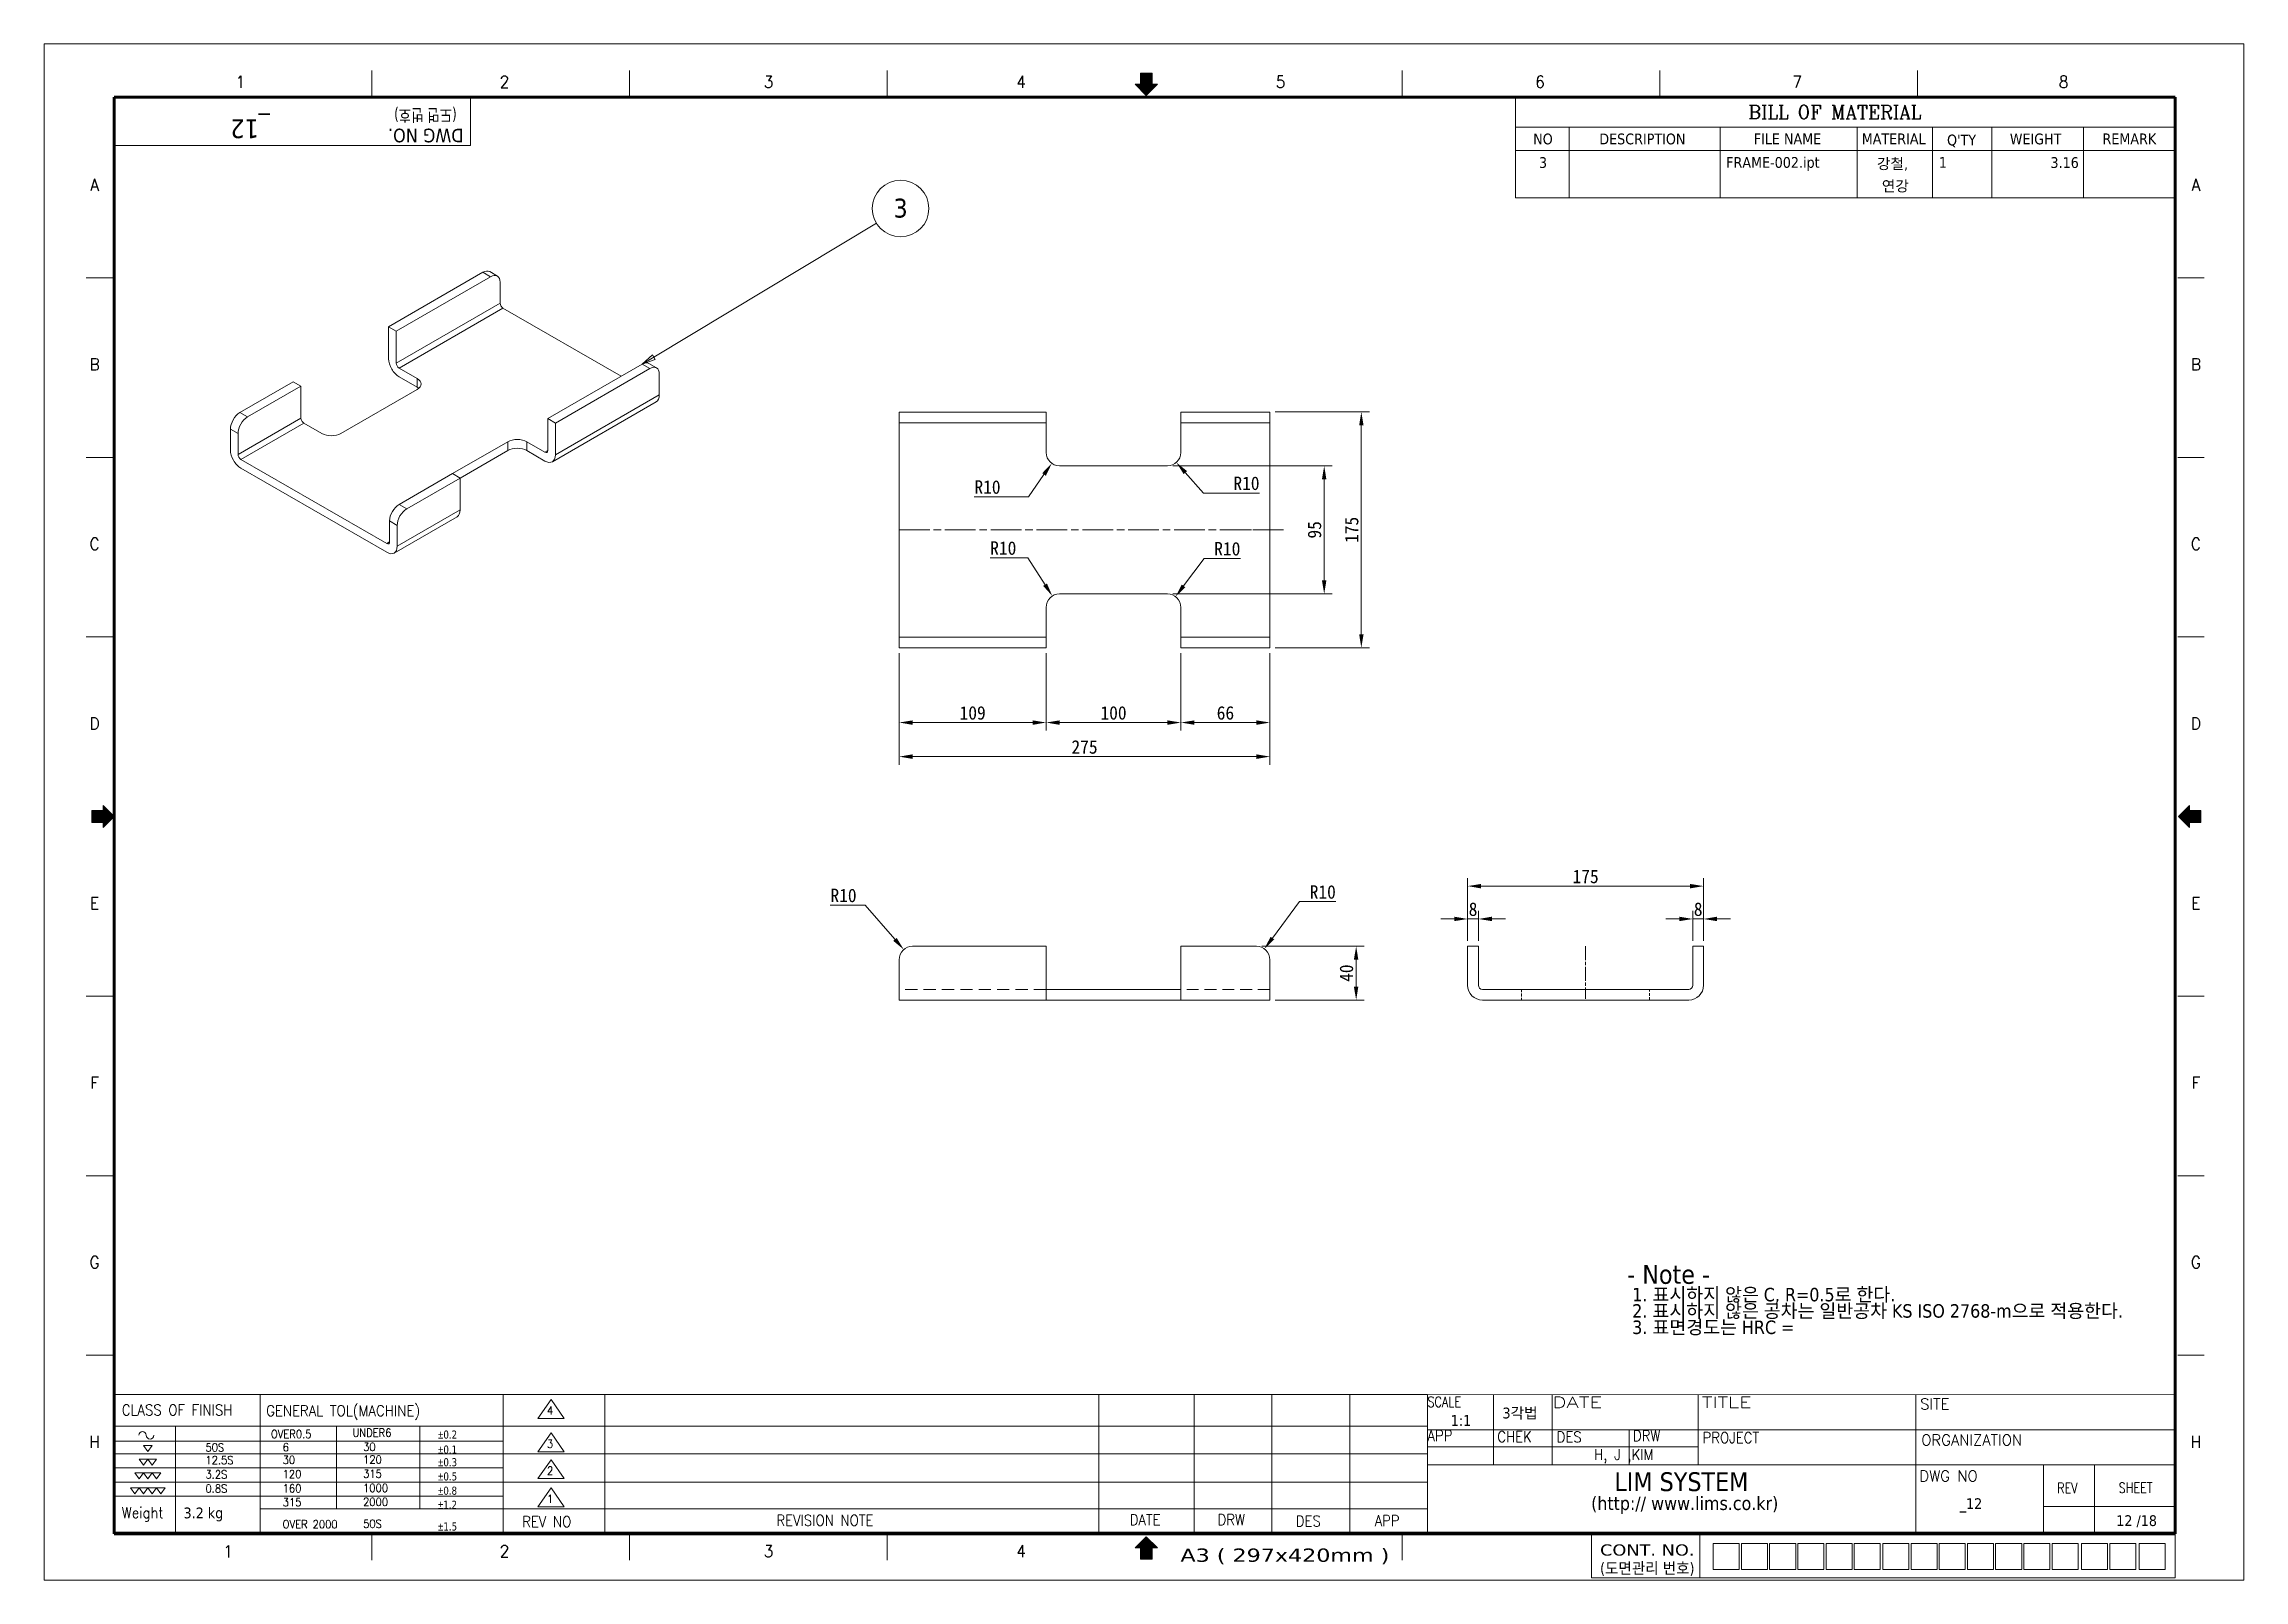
# Model space of a CAD drawing. Header units: millimetres. Extents: x 24 to 1656, y 24 to 1164.
import ezdxf
from ezdxf.enums import TextEntityAlignment as Align

# ---------------------------------------------------------------- set-up
doc = ezdxf.new("R2010")
doc.units = ezdxf.units.MM
doc.header["$LTSCALE"] = 4
doc.linetypes.add('CHAIN', pattern=[0.3543, 0.2362, -0.0295, 0.0591, -0.0295])
doc.linetypes.add('HIDDEN', pattern=[9.525, 6.35, -3.175])
doc.layers.get('0').update_dxf_attribs({"lineweight": 18})
for name, color, linetype, lineweight in [('SkizziergeometrieWIN-ISO', 7, 'Continuous', 50), ('가는실선_A4', 7, 'Continuous', 5), ('경계(ISO)', 7, 'Continuous', 70), ('굵은실선_A3', 7, 'Continuous', 18), ('제목(ISO)', 7, 'Continuous', 50)]:
    doc.layers.add(name, color=color, linetype=linetype, lineweight=lineweight)
for name, color, linetype, lineweight, true_color in [('가는실선_A3', 9, 'Continuous', 5, 0x808080), ('가는실선중심선_A3', 1, 'Continuous', 5, 0xff0000), ('가는파선_A3', 7, 'HIDDEN', 13, 0x008000), ('해치선_A3', 1, 'Continuous', 5, 0xff0000)]:
    doc.layers.add(name, color=color, linetype=linetype, lineweight=lineweight, true_color=true_color)
doc.styles.add('_ __ (ISO)', font='tahoma.ttf')
doc.styles.add('A3_DS_PartList', font='RomanC.shx')
doc.styles.add('A3_DS_TB02', font='tahoma.ttf')
doc.styles.add('ROMANC_37', font='tahoma.ttf')
doc.styles.add('ROMANC_61', font='ROMANC.shx')
doc.styles.add('주 텍스트 (ISO)', font='tahoma.ttf')
doc.styles.add('주문자_A3(3.5)', font='tahoma.ttf')
doc.styles.add('치수문자_A3(2.5)', font='')
doc.styles.add('텍스트 스타일12', font='tahoma.ttf')
doc.styles.add('텍스트 스타일171', font='ROMANC.shx', dxfattribs={"width": 0.9})
doc.styles.add('텍스트 스타일206', font='ROMANC.shx', dxfattribs={"width": 1.11072})
doc.styles.add('텍스트 스타일208', font='ROMANC.shx', dxfattribs={"width": 1.194322})
doc.styles.add('텍스트 스타일211', font='ROMANC.shx', dxfattribs={"width": 0.9})
doc.styles.add('텍스트 스타일213', font='RomanC.shx', dxfattribs={"width": 0.9})
doc.styles.add('텍스트 스타일233', font='RomanC.shx')
doc.styles.add('텍스트 스타일36', font='ROMANC.shx', dxfattribs={"width": 0.941937})
doc.styles.add('텍스트 스타일42', font='tahoma.ttf', dxfattribs={"width": 1.378837})
doc.styles.add('텍스트 스타일46', font='tahoma.ttf', dxfattribs={"width": 0.862937})
doc.styles.add('텍스트 스타일48', font='tahoma.ttf', dxfattribs={"width": 1.258573})
doc.styles.add('텍스트 스타일52', font='tahoma.ttf', dxfattribs={"width": 0.8})
doc.styles.add('텍스트 스타일65', font='romans.shx', dxfattribs={"width": 0.8})
doc.styles.get('치수문자_A3(2.5)').set_extended_font_data('GulimChe')
doc.dimstyles.new('치수_A3(2.5)', dxfattribs={"dimscale": 4, "dimtxt": 2.5, "dimasz": 2.5, "dimexe": 1.5, "dimexo": 1, "dimgap": 0.5, "dimtad": 1, "dimtoh": 1, "dimdec": 1, "dimrnd": 1e-08, "dimdsep": 46, "dimtxsty": '치수문자_A3(2.5)', "dimcen": 0.09, "dimdle": 10, "dimclrd": 8, "dimclre": 8, "dimclrt": 7, "dimadec": 1, "dimazin": 2, "dimtfac": 0.8, "dimtmove": 0, "dimatfit": 3, "dimfxl": 1, "dimtolj": 1, "dimtzin": 0, "dimlwd": -1, "dimlwe": -1, "dimarcsym": 0})

msp = doc.modelspace()

# ---------------------------------------------------------------- blocks, each defined once
blk = doc.blocks.new('경계 A3_경계')
for points in [[(405.98, 148.76), (403.92, 148.76), (403.92, 149.72), (401.86, 147.66), (403.92, 145.6), (403.92, 146.56), (405.98, 146.56)], [(211.52, 9.9), (211.52, 11.96), (212.48, 11.96), (210.42, 14.01), (208.36, 11.96), (209.32, 11.96), (209.32, 9.9)]]:
    blk.add_hatch(color=7).paths.add_polyline_path(points)
at = {"layer": '가는실선_A3'}
blk.add_hatch(color=7, dxfattribs=at).paths.add_polyline_path([(14.9, 148.76), (14.9, 146.56), (16.96, 146.56), (16.96, 145.6), (19.02, 147.66), (16.96, 149.72), (16.96, 148.76)])
at = {"layer": '해치선_A3'}
blk.add_hatch(color=7, dxfattribs=at).paths.add_polyline_path([(211.52, 283.53), (212.48, 283.53), (210.42, 281.47), (208.36, 283.53), (209.32, 283.53), (209.32, 285.59), (211.52, 285.59)])
for p, q in [((208.36, 283.53), (209.32, 283.53)), ((210.42, 281.47), (208.36, 283.53)), ((209.32, 285.59), (211.52, 285.59)), ((209.32, 283.53), (209.32, 285.59)), ((211.52, 285.59), (211.52, 283.53)), ((211.52, 283.53), (212.48, 283.53)), ((403.92, 149.72), (401.86, 147.66)), ((401.86, 147.66), (403.92, 145.6)), ((403.92, 148.76), (403.92, 149.72)), ((405.98, 148.76), (403.92, 148.76)), ((405.98, 146.56), (405.98, 148.76)), ((403.92, 146.56), (405.98, 146.56)), ((403.92, 145.6), (403.92, 146.56)), ((210.42, 14.01), (208.36, 11.96)), ((212.48, 11.96), (210.42, 14.01)), ((292.99, 6.43), (292.99, 14.6)), ((208.36, 11.96), (209.32, 11.96)), ((209.32, 11.96), (209.32, 9.9)), ((209.32, 9.9), (211.52, 9.9)), ((211.52, 9.9), (211.52, 11.96)), ((211.52, 11.96), (212.48, 11.96))]:
    blk.add_line(p, q)
at = {"color": 7}
for p, q in [((16.96, 148.76), (14.9, 148.76)), ((14.9, 148.76), (14.9, 146.56)), ((16.96, 149.72), (16.96, 148.76)), ((19.02, 147.66), (16.96, 149.72)), ((16.96, 145.6), (19.02, 147.66)), ((403.92, 149.72), (401.86, 147.66)), ((401.86, 147.66), (403.92, 145.6)), ((403.92, 148.76), (403.92, 149.72)), ((405.98, 148.76), (403.92, 148.76)), ((405.98, 146.56), (405.98, 148.76)), ((14.9, 146.56), (16.96, 146.56)), ((16.96, 146.56), (16.96, 145.6)), ((403.92, 145.6), (403.92, 146.56)), ((403.92, 146.56), (405.98, 146.56)), ((210.42, 14.01), (208.36, 11.96)), ((212.48, 11.96), (210.42, 14.01)), ((208.36, 11.96), (209.32, 11.96)), ((209.32, 11.96), (209.32, 9.9)), ((209.32, 9.9), (211.52, 9.9)), ((211.52, 9.9), (211.52, 11.96)), ((211.52, 11.96), (212.48, 11.96))]:
    blk.add_line(p, q, dxfattribs=at)
at = {"layer": 'SkizziergeometrieWIN-ISO', "lineweight": 18}
for p, q in [((6, 291), (414, 291)), ((6, 6), (6, 291)), ((414, 291), (414, 6)), ((414, 6), (6, 6))]:
    blk.add_line(p, q, dxfattribs=at)
at = {"layer": '가는실선_A3', "color": 7}
for p, q in [((66.79, 281.16), (66.79, 286.06)), ((114.57, 281.16), (114.57, 286.06)), ((162.34, 281.16), (162.34, 286.06)), ((257.9, 281.16), (257.9, 286.06)), ((305.67, 281.16), (305.67, 286.06)), ((353.45, 281.16), (353.45, 286.06)), ((18.75, 247.62), (13.85, 247.62)), ((401.71, 247.62), (406.61, 247.62)), ((18.75, 214.3), (13.85, 214.3)), ((401.71, 214.3), (406.61, 214.3)), ((18.75, 180.98), (13.85, 180.98)), ((401.71, 180.98), (406.61, 180.98)), ((14.9, 148.76), (16.96, 148.76)), ((14.9, 146.56), (14.9, 148.76)), ((16.96, 148.76), (16.96, 149.72)), ((16.96, 149.72), (19.02, 147.66)), ((19.02, 147.66), (16.96, 145.6)), ((16.96, 146.56), (14.9, 146.56)), ((16.96, 145.6), (16.96, 146.56)), ((18.75, 114.34), (13.85, 114.34)), ((401.71, 114.34), (406.61, 114.34)), ((18.75, 81.02), (13.85, 81.02)), ((401.71, 81.02), (406.61, 81.02)), ((18.75, 47.7), (13.85, 47.7)), ((18.75, 47.7), (13.85, 47.7)), ((401.71, 47.7), (406.61, 47.7)), ((66.79, 14.6), (66.79, 9.7)), ((66.79, 14.6), (66.79, 9.7)), ((114.57, 14.6), (114.57, 9.7)), ((162.34, 14.6), (162.34, 9.7)), ((257.9, 14.6), (257.9, 9.7)), ((313.09, 14.6), (313.09, 6.55)), ((315.58, 12.77), (315.58, 7.95)), ((315.58, 12.77), (320.4, 12.77)), ((320.4, 12.77), (320.4, 7.95)), ((320.81, 12.77), (320.81, 7.95)), ((320.81, 12.77), (325.63, 12.77)), ((325.63, 12.77), (325.63, 7.95)), ((326.03, 12.77), (326.03, 7.95)), ((326.03, 12.77), (330.86, 12.77)), ((330.86, 12.77), (330.86, 7.95)), ((331.26, 12.77), (336.09, 12.77)), ((331.26, 12.77), (331.26, 7.95)), ((336.09, 12.77), (336.09, 7.95)), ((336.49, 12.77), (336.49, 7.95)), ((336.49, 12.77), (341.31, 12.77)), ((341.31, 12.77), (341.31, 7.95)), ((341.72, 12.77), (341.72, 7.95)), ((341.72, 12.77), (346.54, 12.77)), ((346.54, 12.77), (346.54, 7.95)), ((347.03, 12.77), (351.86, 12.77)), ((347.03, 12.77), (347.03, 7.95)), ((351.86, 12.77), (351.86, 7.95)), ((352.26, 12.77), (352.26, 7.95)), ((352.26, 12.77), (357.09, 12.77)), ((357.09, 12.77), (357.09, 7.95)), ((357.49, 12.77), (357.49, 7.95)), ((357.49, 12.77), (362.31, 12.77)), ((362.31, 12.77), (362.31, 7.95)), ((362.72, 12.77), (362.72, 7.95)), ((362.72, 12.77), (367.54, 12.77)), ((367.54, 12.77), (367.54, 7.95)), ((367.94, 12.77), (372.77, 12.77)), ((367.94, 12.77), (367.94, 7.95)), ((372.77, 12.77), (372.77, 7.95)), ((373.17, 12.77), (373.17, 7.95)), ((373.17, 12.77), (378, 12.77)), ((378, 12.77), (378, 7.95)), ((378.4, 12.77), (378.4, 7.95)), ((378.4, 12.77), (383.22, 12.77)), ((383.22, 12.77), (383.22, 7.95)), ((383.88, 12.77), (388.7, 12.77)), ((383.88, 12.77), (383.88, 7.95)), ((388.7, 12.77), (388.7, 7.95)), ((389.1, 12.77), (389.1, 7.95)), ((389.1, 12.77), (393.93, 12.77)), ((393.93, 12.77), (393.93, 7.95)), ((394.55, 12.77), (394.55, 7.95)), ((394.55, 12.77), (399.37, 12.77)), ((399.37, 12.77), (399.37, 7.95)), ((401.22, 14.6), (401.22, 6.43)), ((292.99, 6.43), (401.22, 6.43)), ((315.58, 7.95), (320.4, 7.95)), ((320.81, 7.95), (325.63, 7.95)), ((326.03, 7.95), (330.86, 7.95)), ((331.26, 7.95), (336.09, 7.95)), ((336.49, 7.95), (341.31, 7.95)), ((341.72, 7.95), (346.54, 7.95)), ((347.03, 7.95), (351.86, 7.95)), ((352.26, 7.95), (357.09, 7.95)), ((357.49, 7.95), (362.31, 7.95)), ((362.72, 7.95), (367.54, 7.95)), ((367.94, 7.95), (372.77, 7.95)), ((373.17, 7.95), (378, 7.95)), ((378.4, 7.95), (383.22, 7.95)), ((383.88, 7.95), (388.7, 7.95)), ((389.1, 7.95), (393.93, 7.95)), ((394.55, 7.95), (399.37, 7.95))]:
    blk.add_line(p, q, dxfattribs=at)
at = {"layer": '가는실선_A3', "color": 7, "lineweight": 60}
for p, q in [((19.02, 281.16), (19.02, 14.6)), ((401.22, 281.16), (19.02, 281.16)), ((401.22, 14.6), (401.22, 281.16)), ((19.02, 14.6), (401.22, 14.6))]:
    blk.add_line(p, q, dxfattribs=at)
at = {"layer": '가는실선_A3', "color": 7, "lineweight": 13}
for p in [(85.08, 280.98), (19.02, 272.16)]:
    blk.add_line(p, (85.08, 272.16), dxfattribs=at)
at = {"layer": '굵은실선_A3'}
blk.add_line((212.48, 283.53), (210.42, 281.47), dxfattribs=at)
at = {"layer": '가는실선_A3', "color": 7, "style": '텍스트 스타일36', "width": 0.941937}
for s, p in [('1', (42.42, 283.98)), ('2', (91.4, 283.98)), ('3', (140.38, 283.98)), ('4', (187.21, 283.98)), ('5', (235.33, 283.98)), ('6', (283.45, 283.98)), ('7', (331.14, 283.98)), ('8', (380.55, 283.98)), ('A', (15.38, 264.88)), ('A', (405.08, 264.88)), ('B', (15.38, 231.56)), ('B', (405.08, 231.56)), ('C', (15.38, 198.24)), ('C', (405.08, 198.24)), ('D', (15.38, 164.92)), ('D', (405.08, 164.92)), ('E', (15.38, 131.6)), ('E', (405.08, 131.6)), ('F', (15.38, 98.28)), ('F', (405.08, 98.28)), ('G', (15.38, 64.96)), ('G', (405.08, 64.96)), ('H', (15.38, 31.64)), ('H', (405.08, 31.64)), ('1', (40.11, 11.29)), ('2', (91.4, 11.34)), ('3', (140.38, 11.34)), ('4', (187.21, 11.34))]:
    blk.add_text(s, height=2.2, dxfattribs=at).set_placement(p, align=Align.MIDDLE_CENTER)
at = {"layer": '가는실선_A3', "color": 7, "style": '텍스트 스타일52', "width": 0.8}
blk.add_text('(도면 번호)', height=2.293, rotation=180, dxfattribs=at).set_placement((82.53, 278.93))
at = {"layer": '가는실선_A3', "color": 7, "style": 'ROMANC_37'}
blk.add_text('DWG NO.', height=2.527, rotation=180, dxfattribs=at).set_placement((83.82, 275.28))
at = {"layer": '가는실선_A3', "color": 7}
for s, height, style, width, p, p2 in [('CONT. NO.', 2.084, '텍스트 스타일48', 1.258564, (294.58, 10.53), (312.09, 10.53)), ('A3 ( 297x420mm )', 2.463, '텍스트 스타일42', 1.378315, (216.76, 9.38), (255.51, 9.38)), ('(도면관리 번호)', 2.084, '텍스트 스타일46', 0.982376, (294.58, 7.15), (312.09, 7.15))]:
    blk.add_text(s, height=height, dxfattribs=dict(at, style=style, width=width)).set_placement(p, p2, align=Align.FIT)
at = {"layer": '경계(ISO)', "insert": (44.22, 275.84), "char_height": 3.5, "attachment_point": 5, "rotation": 180, "style": '주 텍스트 (ISO)'}
blk.add_mtext('_12 ', dxfattribs=at)
blk = doc.blocks.new('제목 블록 A3_표제란')
at = {"layer": '가는실선_A4', "lineweight": 13}
for p, q in [((25.42, 38.66), (269.12, 38.66)), ((208.17, 38.66), (208.17, 13.12)), ((269.12, 38.66), (407.77, 38.63)), ((25.42, 32.81), (269.12, 32.81))]:
    blk.add_line(p, q, dxfattribs=at)
at = {"layer": '가는실선_A4'}
for p, q in [((25.42, 13.12), (25.42, 38.66)), ((52.65, 38.66), (52.65, 13.12)), ((97.69, 38.66), (97.69, 13.12)), ((106.58, 37.75), (104.15, 34.26)), ((109.02, 34.26), (106.58, 37.75)), ((116.56, 13.12), (116.56, 38.69)), ((225.83, 38.66), (225.83, 12.86)), ((240.26, 38.66), (240.26, 12.86)), ((254.69, 38.66), (254.69, 13.12)), ((281.38, 38.66), (281.38, 25.66)), ((292.25, 38.65), (292.25, 25.66)), ((319.29, 38.65), (319.29, 25.66)), ((407.76, 13.12), (407.77, 38.63)), ((36.93, 32.81), (36.93, 19.82)), ((66.8, 32.81), (66.8, 17.47)), ((82.25, 32.81), (82.25, 17.47)), ((104.15, 34.26), (109.02, 34.26)), ((97.69, 30.03), (25.42, 30.03)), ((30.98, 29.24), (32.59, 29.24)), ((31.78, 28.13), (30.98, 29.24)), ((32.59, 29.24), (31.78, 28.13)), ((106.58, 31.55), (104.15, 28.06)), ((109.02, 28.06), (106.58, 31.55)), ((306.52, 32.15), (306.52, 25.66)), ((97.69, 25.05), (25.42, 25.05)), ((30.19, 26.66), (31.8, 26.66)), ((30.99, 25.55), (30.19, 26.66)), ((31.8, 26.66), (30.99, 25.55)), ((31.8, 26.66), (33.4, 26.66)), ((32.6, 25.55), (31.8, 26.66)), ((33.4, 26.66), (32.6, 25.55)), ((104.15, 28.06), (109.02, 28.06)), ((106.58, 26.57), (104.15, 23.08)), ((109.02, 23.08), (106.58, 26.57)), ((28.59, 21.34), (30.19, 21.34)), ((29.39, 20.23), (28.59, 21.34)), ((29.38, 24.16), (30.98, 24.16)), ((30.18, 23.05), (29.38, 24.16)), ((30.19, 21.34), (29.39, 20.23)), ((30.98, 24.16), (30.18, 23.05)), ((30.19, 21.34), (31.8, 21.34)), ((31, 20.23), (30.19, 21.34)), ((30.98, 24.16), (32.59, 24.16)), ((31.79, 23.05), (30.98, 24.16)), ((31.8, 21.34), (31, 20.23)), ((32.59, 24.16), (31.79, 23.05)), ((31.8, 21.34), (33.41, 21.34)), ((32.6, 20.23), (31.8, 21.34)), ((32.59, 24.16), (34.2, 24.16)), ((33.39, 23.05), (32.59, 24.16)), ((33.41, 21.34), (32.6, 20.23)), ((34.2, 24.16), (33.39, 23.05)), ((33.41, 21.34), (35.01, 21.34)), ((34.21, 20.23), (33.41, 21.34)), ((35.01, 21.34), (34.21, 20.23)), ((104.15, 23.08), (109.02, 23.08)), ((106.58, 21.34), (104.15, 17.85)), ((109.02, 17.85), (106.58, 21.34)), ((97.69, 19.82), (25.42, 19.82)), ((36.93, 19.82), (36.93, 13.12)), ((104.15, 17.85), (109.02, 17.85)), ((25.42, 13.12), (407.76, 13.12)), ((208.17, 13.12), (25.42, 13.12))]:
    blk.add_line(p, q, dxfattribs=at)
at = {"layer": '가는실선_A4', "color": 7}
for p, q in [((269.12, 13.12), (269.12, 38.66)), ((359.7, 38.64), (359.69, 13.12)), ((269.12, 32.15), (407.77, 32.15)), ((269.09, 27.68), (25.42, 27.68)), ((407.76, 25.66), (269.12, 25.66)), ((383.36, 25.66), (383.36, 13.12)), ((269.12, 22.4), (25.42, 22.4)), ((269.12, 17.47), (52.65, 17.47)), ((383.36, 17.91), (407.76, 17.92))]:
    blk.add_line(p, q, dxfattribs=at)
at = {"layer": '가는실선_A4', "color": 7, "linetype": 'Continuous'}
blk.add_line((392.85, 25.66), (392.85, 13.12), dxfattribs=at)
at = {"layer": '가는실선_A4'}
for centre, start, end in [((30.81, 31.11), 0, 180), ((32.21, 31.11), 180, 0)]:
    blk.add_arc(centre, 0.698, start, end, dxfattribs=at)
at = {"layer": '제목(ISO)', "color": 208, "lineweight": 5, "true_color": 0x400040}
blk.add_line((269.12, 28.95), (319.29, 28.95), dxfattribs=at)
at = {"layer": '가는실선_A3', "color": 7, "style": '텍스트 스타일12'}
blk.add_attdef('질량\\P1;_001', (38.43, 15.71), '', height=2, dxfattribs=at)
at = {"layer": '가는실선_A4', "color": 7}
for s, height, style, width, p in [('CLASS OF FINISH', 2, '텍스트 스타일171', 0.9, (26.97, 34.81)), ('GENERAL TOL(MACHINE)', 2, '텍스트 스타일171', 0.9, (53.76, 34.67)), ('SCALE', 1.911, '텍스트 스타일65', 0.8, (269.12, 36.36)), ('4', 1.5, '텍스트 스타일211', 0.9, (105.83, 34.98)), ('50S', 1.5, '텍스트 스타일211', 0.9, (42.49, 28.11)), ('OVER0.5', 1.5, '텍스트 스타일211', 0.9, (54.63, 30.6)), ('6', 1.5, '텍스트 스타일211', 0.9, (56.81, 28.15)), ('UNDER6', 1.5, '텍스트 스타일211', 0.9, (69.75, 30.85)), ('30', 1.5, '텍스트 스타일211', 0.9, (71.73, 28.22)), ('3', 1.5, '텍스트 스타일211', 0.9, (105.83, 28.78)), ('APP', 2, '텍스트 스타일171', 0.9, (269.12, 30.05)), ('CHEK', 2, '텍스트 스타일171', 0.9, (282.07, 29.86)), ('DES', 2, '텍스트 스타일171', 0.9, (293.07, 29.82)), ('DRW', 2, '텍스트 스타일171', 0.9, (307.23, 30.03)), ('PROJECT', 2, '텍스트 스타일171', 0.9, (320.13, 29.68)), ('3.2S', 1.5, '텍스트 스타일211', 0.9, (42.49, 23.12)), ('12.5S', 1.5, '텍스트 스타일211', 0.9, (42.49, 25.76)), ('30', 1.5, '텍스트 스타일211', 0.9, (56.81, 25.8)), ('120', 1.5, '텍스트 스타일211', 0.9, (56.81, 23.16)), ('315', 1.5, '텍스트 스타일211', 0.9, (71.73, 23.23)), ('120', 1.5, '텍스트 스타일211', 0.9, (71.73, 25.86)), ('2', 1.5, '텍스트 스타일211', 0.9, (105.83, 23.8)), ('H, J ,KIM', 2, '텍스트 스타일171', 0.9, (300.03, 26.54)), ('0.8S', 1.5, '텍스트 스타일211', 0.9, (42.49, 20.48)), ('160', 1.5, '텍스트 스타일211', 0.9, (56.81, 20.52)), ('1000', 1.5, '텍스트 스타일213', 0.9, (71.72, 20.59)), ('REV', 1.911, '텍스트 스타일65', 0.8, (385.9, 20.39)), ('SHEET', 1.911, '텍스트 스타일65', 0.8, (397.3, 20.42)), ('Weight', 2, '텍스트 스타일171', 0.9, (26.97, 15.76)), ('315', 1.5, '텍스트 스타일213', 0.9, (56.81, 17.94)), ('2000', 1.5, '텍스트 스타일211', 0.9, (71.72, 18.01)), ('1', 1.5, '텍스트 스타일211', 0.9, (105.83, 18.57)), ('REVISION NOTE', 2, '텍스트 스타일171', 0.9, (148.38, 14.33)), ('DATE', 2, '텍스트 스타일171', 0.9, (213.9, 14.44)), ('DRW', 2, '텍스트 스타일171', 0.9, (230.19, 14.46)), ('OVER 2000', 1.5, '텍스트 스타일211', 0.9, (56.81, 13.87)), ('50S', 1.5, '텍스트 스타일211', 0.9, (71.73, 13.94)), ('REV NO', 2, '텍스트 스타일171', 0.9, (101.23, 14.1)), ('DES', 2, '텍스트 스타일171', 0.9, (244.7, 14.2)), ('APP', 2, '텍스트 스타일171', 0.9, (259.32, 14.27))]:
    blk.add_text(s, height=height, dxfattribs=dict(at, style=style, width=width)).set_placement(p)
for s, style, width, p, p2 in [('DATE', '텍스트 스타일208', 1.22262, (292.31, 36.23), (301.51, 36.23)), ('TITLE', '텍스트 스타일206', 1.136317, (320.02, 36.23), (329.22, 36.23))]:
    blk.add_text(s, height=2, dxfattribs=dict(at, style=style, width=width)).set_placement(p, p2, align=Align.FIT)
at = {"layer": '가는실선_A4', "color": 7, "style": '텍스트 스타일233'}
for s, p in [('SITE', (360.5, 35.93)), ('ORGANIZATION', (360.7, 29.24)), ('DWG NO', (360.36, 22.57))]:
    blk.add_text(s, height=2, dxfattribs=at).set_placement(p)
at = {"layer": '가는실선_A4', "color": 7}
for s, insert, char_height, attachment_point, style in [('\\fTahoma|b0|i0;\\H2.0000;3각법', (283.03, 35.14), 2, 4, '주문자_A3(3.5)'), ('\\fAIGDT|b0|i0;\\W0.90;\\H1.5000;`\\fTahoma|b0|i0;\\W0.90;\\H1.5000;0.2', (85.63, 30.47), 1.5, 7, 'ROMANC_61'), ('\\fAIGDT|b0|i0;\\W0.90;\\H1.5000;`\\fTahoma|b0|i0;\\W0.90;\\H1.5000;0.1', (85.63, 27.69), 1.5, 7, 'ROMANC_61'), ('\\fAIGDT|b0|i0;\\W0.90;\\H1.5000;`\\fTahoma|b0|i0;\\W0.90;\\H1.5000;0.3', (85.63, 25.34), 1.5, 7, 'ROMANC_61'), ('\\fAIGDT|b0|i0;\\W0.90;\\H1.5000;`\\fTahoma|b0|i0;\\W0.90;\\H1.5000;0.5', (85.63, 22.71), 1.5, 7, 'ROMANC_61'), ('\\fAIGDT|b0|i0;\\W0.90;\\H1.5000;`\\fTahoma|b0|i0;\\W0.90;\\H1.5000;0.8', (85.62, 20.06), 1.5, 7, 'ROMANC_61'), ('\\fAIGDT|b0|i0;\\W0.90;\\H1.5000;`\\fTahoma|b0|i0;\\W0.90;\\H1.5000;1.2', (85.62, 17.48), 1.5, 7, 'ROMANC_61'), ('\\fAIGDT|b0|i0;\\W0.90;\\H1.5000;`\\fTahoma|b0|i0;\\W0.90;\\H1.5000;1.5', (85.63, 13.42), 1.5, 7, 'ROMANC_61')]:
    blk.add_mtext(s, dxfattribs=dict(at, insert=insert, char_height=char_height, attachment_point=attachment_point, style=style))
at = {"layer": '가는실선_A4', "char_height": 2, "style": '주 텍스트 (ISO)'}
for s, insert, attachment_point in [('\\fTahoma|b0|i0;\\H2.0000;_12 ', (369.91, 18.11), 5), ('\\fTahoma|b0|i0;\\H2.0000;12 /18 ', (400.63, 16.28), 2)]:
    blk.add_mtext(s, dxfattribs=dict(at, insert=insert, attachment_point=attachment_point))
at = {"layer": '가는실선_A4', "color": 7, "style": '텍스트 스타일12'}
blk.add_attdef('설명', text='', height=2, dxfattribs=at).set_placement((331.27, 35.73), align=Align.MIDDLE_LEFT)
blk.add_attdef('SCALE_001', (273.43, 32.87), '', height=2, dxfattribs=at)
blk.add_attdef('프로젝트', text='', height=2, dxfattribs=at).set_placement((340.77, 28.27), align=Align.MIDDLE_CENTER)
at = {"layer": '가는실선_A4', "style": '텍스트 스타일12'}
blk.add_attdef('리비전_번호', text='', height=2, dxfattribs=at).set_placement((388.38, 15.27), align=Align.MIDDLE_CENTER)
at = {"layer": '제목(ISO)', "char_height": 3.5, "attachment_point": 1, "style": '주 텍스트 (ISO)'}
for s, insert, line_spacing_factor in [('- Note -\\P{\\H0.71429x; 1. \\fGulim|b0|i0|c129|p50;표시하지 않은 \\fTahoma|b0|i0|c129|p34;C, R=0.5\\fGulim|b0|i0|c129|p50;로 한다\\fTahoma|b0|i0|c129|p34;.\\H1.54068x; \\H0.64906x;\\P 2. \\fGulim|b0|i0|c129|p50;표시하지 않은 공차는 일반공차 \\fTahoma|b0|i0|c129|p34;KS ISO 2768-m\\fGulim|b0|i0|c129|p50;으로 적용한다\\fTahoma|b0|i0|c129|p34;.\\H1.32612x; \\H0.75408x;\\P 3. \\fGulim|b0|i0|c129|p50;표면경도는 \\fTahoma|b0|i0|c129|p34;HRC = \\H1.31974x; }', (306.15, 62.72), 0.727683), ('{\\H1x;    LIM SYSTEM\\H0.71429x;  \\P (http:// www.lims.co.kr)\\H1.44773x; }', (298.53, 24.26), 0.771785)]:
    blk.add_mtext(s, dxfattribs=dict(at, insert=insert, line_spacing_factor=line_spacing_factor))
at = {"layer": '제목(ISO)', "style": '텍스트 스타일12'}
for tag, p in [('관리자', (373.93, 36.39)), ('공급업자', (383.08, 28.64))]:
    blk.add_attdef(tag, text='', height=2, dxfattribs=at).set_placement(p, align=Align.TOP_LEFT)
blk = doc.blocks.new('*D16')
at = {"layer": 'Defpoints', "color": 0, "transparency": 16777216}
for p in [(923.4, 494.4), (997.4, 494.4), (933.4, 454.4)]:
    blk.add_point(p, dxfattribs=at)
at = {"layer": '가는실선_A4', "color": 8, "transparency": 16777216}
for p, q in [((927.4, 494.4), (1003.4, 494.4)), ((997.4, 464.4), (997.4, 484.4)), ((937.4, 454.4), (1003.4, 454.4))]:
    blk.add_line(p, q, dxfattribs=at)
for points in [[(995.7, 484.4), (999, 484.4), (997.4, 494.4)], [(995.7, 464.4), (999, 464.4), (997.4, 454.4)]]:
    blk.add_solid(points, dxfattribs=at)
at = {"layer": '가는실선_A4', "color": 7, "transparency": 16777216, "insert": (990.2, 474.4), "char_height": 10, "attachment_point": 5, "rotation": 90, "style": '치수문자_A3(2.5)'}
blk.add_mtext('\\A1;40', dxfattribs=at)
blk = doc.blocks.new('*D17')
at = {"layer": 'Defpoints', "color": 0, "transparency": 16777216}
for p in [(1255.1, 539), (1080.1, 494.4), (1255.1, 494.4)]:
    blk.add_point(p, dxfattribs=at)
at = {"layer": '가는실선_A4', "color": 8, "transparency": 16777216}
for p, q in [((1080.1, 498.4), (1080.1, 545)), ((1090.1, 539), (1245.1, 539)), ((1255.1, 498.4), (1255.1, 545))]:
    blk.add_line(p, q, dxfattribs=at)
for points in [[(1090.1, 540.6), (1090.1, 537.3), (1080.1, 539)], [(1245.1, 540.6), (1245.1, 537.3), (1255.1, 539)]]:
    blk.add_solid(points, dxfattribs=at)
at = {"layer": '가는실선_A4', "color": 7, "transparency": 16777216, "insert": (1167.6, 546.1), "char_height": 10, "attachment_point": 5, "style": '치수문자_A3(2.5)'}
blk.add_mtext('\\A1;175', dxfattribs=at)
blk = doc.blocks.new('*D18')
at = {"layer": 'Defpoints', "color": 0, "transparency": 16777216}
for p in [(933.4, 890.9), (933.4, 715.9), (1001.2, 715.9)]:
    blk.add_point(p, dxfattribs=at)
at = {"layer": '가는실선_A4', "color": 8, "transparency": 16777216}
for p, q in [((937.4, 890.9), (1007.2, 890.9)), ((1001.2, 880.9), (1001.2, 725.9)), ((937.4, 715.9), (1007.2, 715.9))]:
    blk.add_line(p, q, dxfattribs=at)
for points in [[(999.6, 880.9), (1002.9, 880.9), (1001.2, 890.9)], [(999.6, 725.9), (1002.9, 725.9), (1001.2, 715.9)]]:
    blk.add_solid(points, dxfattribs=at)
at = {"layer": '가는실선_A4', "color": 7, "transparency": 16777216, "insert": (994.1, 803.4), "char_height": 10, "attachment_point": 5, "rotation": 90, "style": '치수문자_A3(2.5)'}
blk.add_mtext('\\A1;175', dxfattribs=at)
blk = doc.blocks.new('*D19')
at = {"layer": 'Defpoints', "color": 0, "transparency": 16777216}
for p in [(857.4, 850.9), (857.4, 755.9), (973.7, 755.9)]:
    blk.add_point(p, dxfattribs=at)
at = {"layer": '가는실선_A4', "color": 8, "transparency": 16777216}
for p, q in [((861.4, 850.9), (979.7, 850.9)), ((973.7, 840.9), (973.7, 765.9)), ((861.4, 755.9), (979.7, 755.9))]:
    blk.add_line(p, q, dxfattribs=at)
for points in [[(972, 840.9), (975.3, 840.9), (973.7, 850.9)], [(972, 765.9), (975.3, 765.9), (973.7, 755.9)]]:
    blk.add_solid(points, dxfattribs=at)
at = {"layer": '가는실선_A4', "color": 7, "transparency": 16777216, "insert": (966.5, 803.4), "char_height": 10, "attachment_point": 5, "rotation": 90, "style": '치수문자_A3(2.5)'}
blk.add_mtext('\\A1;95', dxfattribs=at)
blk = doc.blocks.new('*D20')
at = {"layer": 'Defpoints', "color": 0, "transparency": 16777216}
for p in [(867.4, 715.9), (933.4, 715.9), (867.4, 660.4)]:
    blk.add_point(p, dxfattribs=at)
at = {"layer": '가는실선_A4', "color": 8, "transparency": 16777216}
for p, q in [((867.4, 711.9), (867.4, 654.4)), ((933.4, 711.9), (933.4, 654.4)), ((923.4, 660.4), (877.4, 660.4))]:
    blk.add_line(p, q, dxfattribs=at)
for points in [[(877.4, 662), (877.4, 658.7), (867.4, 660.4)], [(923.4, 662), (923.4, 658.7), (933.4, 660.4)]]:
    blk.add_solid(points, dxfattribs=at)
at = {"layer": '가는실선_A4', "color": 7, "transparency": 16777216, "insert": (900.4, 667.5), "char_height": 10, "attachment_point": 5, "style": '치수문자_A3(2.5)'}
blk.add_mtext('\\A1;66', dxfattribs=at)
blk = doc.blocks.new('*D21')
at = {"layer": 'Defpoints', "color": 0, "transparency": 16777216}
for p in [(767.4, 715.9), (867.4, 715.9), (767.4, 660.4)]:
    blk.add_point(p, dxfattribs=at)
at = {"layer": '가는실선_A4', "color": 8, "transparency": 16777216}
for p, q in [((767.4, 711.9), (767.4, 654.4)), ((867.4, 711.9), (867.4, 654.4)), ((857.4, 660.4), (777.4, 660.4))]:
    blk.add_line(p, q, dxfattribs=at)
for points in [[(777.4, 662), (777.4, 658.7), (767.4, 660.4)], [(857.4, 662), (857.4, 658.7), (867.4, 660.4)]]:
    blk.add_solid(points, dxfattribs=at)
at = {"layer": '가는실선_A4', "color": 7, "transparency": 16777216, "insert": (817.4, 667.5), "char_height": 10, "attachment_point": 5, "style": '치수문자_A3(2.5)'}
blk.add_mtext('\\A1;100', dxfattribs=at)
blk = doc.blocks.new('*D22')
at = {"layer": 'Defpoints', "color": 0, "transparency": 16777216}
for p in [(658.4, 715.9), (767.4, 715.9), (658.4, 660.4)]:
    blk.add_point(p, dxfattribs=at)
at = {"layer": '가는실선_A4', "color": 8, "transparency": 16777216}
for p, q in [((658.4, 711.9), (658.4, 654.4)), ((767.4, 711.9), (767.4, 654.4)), ((757.4, 660.4), (668.4, 660.4))]:
    blk.add_line(p, q, dxfattribs=at)
for points in [[(668.4, 662), (668.4, 658.7), (658.4, 660.4)], [(757.4, 662), (757.4, 658.7), (767.4, 660.4)]]:
    blk.add_solid(points, dxfattribs=at)
at = {"layer": '가는실선_A4', "color": 7, "transparency": 16777216, "insert": (712.9, 667.5), "char_height": 10, "attachment_point": 5, "style": '치수문자_A3(2.5)'}
blk.add_mtext('\\A1;109', dxfattribs=at)
blk = doc.blocks.new('*D23')
at = {"layer": 'Defpoints', "color": 0, "transparency": 16777216}
for p in [(658.4, 715.9), (933.4, 715.9), (658.4, 635.1)]:
    blk.add_point(p, dxfattribs=at)
at = {"layer": '가는실선_A4', "color": 8, "transparency": 16777216}
for p, q in [((658.4, 711.9), (658.4, 629.1)), ((933.4, 711.9), (933.4, 629.1)), ((923.4, 635.1), (668.4, 635.1))]:
    blk.add_line(p, q, dxfattribs=at)
for points in [[(668.4, 636.8), (668.4, 633.4), (658.4, 635.1)], [(923.4, 636.8), (923.4, 633.4), (933.4, 635.1)]]:
    blk.add_solid(points, dxfattribs=at)
at = {"layer": '가는실선_A4', "color": 7, "transparency": 16777216, "insert": (795.9, 642.2), "char_height": 10, "attachment_point": 5, "style": '치수문자_A3(2.5)'}
blk.add_mtext('\\A1;275', dxfattribs=at)
blk = doc.blocks.new('*D24')
at = {"layer": 'Defpoints', "color": 0, "transparency": 16777216}
for p in [(929.3, 492.4), (923.4, 484.4)]:
    blk.add_point(p, dxfattribs=at)
at = {"layer": '가는실선_A4', "color": 8, "transparency": 16777216}
for p, q in [((955.3, 527.5), (935.3, 500.4)), ((982.3, 527.5), (955.3, 527.5))]:
    blk.add_line(p, q, dxfattribs=at)
blk.add_solid([(933.9, 501.4), (936.6, 499.4), (929.3, 492.4)], dxfattribs=at)
at = {"layer": '가는실선_A4', "color": 7, "transparency": 16777216, "insert": (972.6, 534.6), "char_height": 10, "attachment_point": 5, "style": '치수문자_A3(2.5)'}
blk.add_mtext('\\A1;R10', dxfattribs=at)
blk = doc.blocks.new('*D25')
at = {"layer": 'Defpoints', "color": 0, "transparency": 16777216}
for p in [(661.8, 491.9), (668.4, 484.4)]:
    blk.add_point(p, dxfattribs=at)
at = {"layer": '가는실선_A4', "color": 8, "transparency": 16777216}
for p, q in [((607.3, 524.8), (633.2, 524.8)), ((633.2, 524.8), (655.2, 499.5))]:
    blk.add_line(p, q, dxfattribs=at)
blk.add_solid([(656.5, 500.6), (654, 498.4), (661.8, 491.9)], dxfattribs=at)
at = {"layer": '가는실선_A4', "color": 7, "transparency": 16777216, "insert": (617.1, 532), "char_height": 10, "attachment_point": 5, "style": '치수문자_A3(2.5)'}
blk.add_mtext('\\A1;R10', dxfattribs=at)
blk = doc.blocks.new('*D26')
at = {"layer": 'Defpoints', "color": 0, "transparency": 16777216}
for p in [(1247.1, 514.6), (1247.1, 494.4), (1255.1, 494.4)]:
    blk.add_point(p, dxfattribs=at)
at = {"layer": '가는실선_A4', "color": 8, "transparency": 16777216}
for p, q in [((1237.1, 514.6), (1227.1, 514.6)), ((1247.1, 498.4), (1247.1, 520.6)), ((1255.1, 514.6), (1247.1, 514.6)), ((1255.1, 498.4), (1255.1, 520.6)), ((1265.1, 514.6), (1275.1, 514.6))]:
    blk.add_line(p, q, dxfattribs=at)
for points in [[(1237.1, 516.3), (1237.1, 513), (1247.1, 514.6)], [(1265.1, 516.3), (1265.1, 513), (1255.1, 514.6)]]:
    blk.add_solid(points, dxfattribs=at)
at = {"layer": '가는실선_A4', "color": 7, "transparency": 16777216, "insert": (1251.1, 521.8), "char_height": 10, "attachment_point": 5, "style": '치수문자_A3(2.5)'}
blk.add_mtext('\\A1;8', dxfattribs=at)
blk = doc.blocks.new('*D27')
at = {"layer": 'Defpoints', "color": 0, "transparency": 16777216}
for p in [(1088.1, 514.6), (1080.1, 494.4), (1088.1, 494.4)]:
    blk.add_point(p, dxfattribs=at)
at = {"layer": '가는실선_A4', "color": 8, "transparency": 16777216}
for p, q in [((1070.1, 514.6), (1060.1, 514.6)), ((1080.1, 498.4), (1080.1, 520.6)), ((1080.1, 514.6), (1088.1, 514.6)), ((1088.1, 498.4), (1088.1, 520.6)), ((1098.1, 514.6), (1108.1, 514.6))]:
    blk.add_line(p, q, dxfattribs=at)
for points in [[(1070.1, 516.3), (1070.1, 513), (1080.1, 514.6)], [(1098.1, 516.3), (1098.1, 513), (1088.1, 514.6)]]:
    blk.add_solid(points, dxfattribs=at)
at = {"layer": '가는실선_A4', "color": 7, "transparency": 16777216, "insert": (1084.1, 521.8), "char_height": 10, "attachment_point": 5, "style": '치수문자_A3(2.5)'}
blk.add_mtext('\\A1;8', dxfattribs=at)
blk = doc.blocks.new('*D28')
at = {"layer": 'Defpoints', "color": 0, "transparency": 16777216}
for p in [(857.4, 860.9), (864, 853.4)]:
    blk.add_point(p, dxfattribs=at)
at = {"layer": '가는실선_A4', "color": 8, "transparency": 16777216}
for p, q in [((884.1, 830.7), (870.6, 845.9)), ((925.7, 830.7), (884.1, 830.7))]:
    blk.add_line(p, q, dxfattribs=at)
blk.add_solid([(871.9, 847), (869.4, 844.8), (864, 853.4)], dxfattribs=at)
at = {"layer": '가는실선_A4', "color": 7, "transparency": 16777216, "insert": (916, 837.9), "char_height": 10, "attachment_point": 5, "style": '치수문자_A3(2.5)'}
blk.add_mtext('\\A1;R10', dxfattribs=at)
blk = doc.blocks.new('*D29')
at = {"layer": 'Defpoints', "color": 0, "transparency": 16777216}
for p in [(771.6, 852.7), (777.4, 860.9)]:
    blk.add_point(p, dxfattribs=at)
at = {"layer": '가는실선_A4', "color": 8, "transparency": 16777216}
for p, q in [((754.2, 827.9), (765.8, 844.5)), ((714.1, 827.9), (754.2, 827.9))]:
    blk.add_line(p, q, dxfattribs=at)
blk.add_solid([(764.5, 845.5), (767.2, 843.5), (771.6, 852.7)], dxfattribs=at)
at = {"layer": '가는실선_A4', "color": 7, "transparency": 16777216, "insert": (723.9, 835.1), "char_height": 10, "attachment_point": 5, "style": '치수문자_A3(2.5)'}
blk.add_mtext('\\A1;R10', dxfattribs=at)
blk = doc.blocks.new('*D30')
at = {"layer": 'Defpoints', "color": 0, "transparency": 16777216}
for p in [(863.4, 753.8), (857.4, 745.9)]:
    blk.add_point(p, dxfattribs=at)
at = {"layer": '가는실선_A4', "color": 8, "transparency": 16777216}
for p, q in [((884.7, 782.1), (869.4, 761.8)), ((911.5, 782.1), (884.7, 782.1))]:
    blk.add_line(p, q, dxfattribs=at)
blk.add_solid([(868, 762.8), (870.7, 760.8), (863.4, 753.8)], dxfattribs=at)
at = {"layer": '가는실선_A4', "color": 7, "transparency": 16777216, "insert": (901.8, 789.3), "char_height": 10, "attachment_point": 5, "style": '치수문자_A3(2.5)'}
blk.add_mtext('\\A1;R10', dxfattribs=at)
blk = doc.blocks.new('*D31')
at = {"layer": 'Defpoints', "color": 0, "transparency": 16777216}
for p in [(772, 754.3), (777.4, 745.9)]:
    blk.add_point(p, dxfattribs=at)
at = {"layer": '가는실선_A4', "color": 8, "transparency": 16777216}
for p, q in [((725.9, 782.6), (753.8, 782.6)), ((753.8, 782.6), (766.6, 762.7))]:
    blk.add_line(p, q, dxfattribs=at)
blk.add_solid([(768, 763.6), (765.2, 761.8), (772, 754.3)], dxfattribs=at)
at = {"layer": '가는실선_A4', "color": 7, "transparency": 16777216, "insert": (735.6, 789.8), "char_height": 10, "attachment_point": 5, "style": '치수문자_A3(2.5)'}
blk.add_mtext('\\A1;R10', dxfattribs=at)
blk = doc.blocks.new('품번기호15')
at = {"layer": '가는실선_A3'}
for p, q in [((119.07, 232.88), (160.37, 257.76)), ((118.82, 233.31), (116.93, 231.59)), ((119.07, 232.88), (116.93, 231.59)), ((119.33, 232.45), (118.82, 233.31)), ((116.93, 231.59), (119.33, 232.45))]:
    blk.add_line(p, q, dxfattribs=at)
at = {"layer": '가는실선_A3', "flags": 128}
blk.add_lwpolyline([(118.82, 233.31), (116.93, 231.59), (119.33, 232.45), (118.82, 233.31)], dxfattribs=at)
at = {"layer": '가는실선_A3'}
blk.add_circle((164.86, 260.47), 5.25, dxfattribs=at)
blk.add_solid([(118.82, 233.31), (116.93, 231.59), (119.33, 232.45), (118.82, 233.31)], dxfattribs=at)
at = {"layer": '가는실선_A3', "color": 7, "insert": (164.86, 260.51), "char_height": 3.5, "attachment_point": 5, "style": '_ __ (ISO)'}
blk.add_mtext('3', dxfattribs=at)
blk = doc.blocks.new('BILL OF MATERIAL9')
at = {"layer": '가는실선_A4'}
for p, q in [((401.22, 281.16), (278.87, 281.16)), ((278.87, 281.16), (278.87, 275.59)), ((401.22, 281.16), (401.22, 275.59)), ((401.22, 275.59), (278.87, 275.59)), ((278.87, 275.59), (278.87, 271.21)), ((288.87, 275.59), (288.87, 271.21)), ((316.87, 275.59), (316.87, 271.21)), ((342.27, 275.59), (342.27, 271.21)), ((356.22, 275.59), (356.22, 271.21)), ((367.22, 275.59), (367.22, 271.21)), ((384.22, 275.59), (384.22, 271.21)), ((401.22, 275.59), (401.22, 271.21)), ((401.22, 271.21), (278.87, 271.21)), ((278.87, 271.21), (278.87, 262.45)), ((288.87, 271.21), (288.87, 262.45)), ((316.87, 271.21), (316.87, 262.45)), ((342.27, 271.21), (342.27, 262.45)), ((356.22, 271.21), (356.22, 262.45)), ((367.22, 271.21), (367.22, 262.45)), ((384.22, 271.21), (384.22, 262.45)), ((401.22, 271.21), (401.22, 262.45)), ((401.22, 262.45), (278.87, 262.45))]:
    blk.add_line(p, q, dxfattribs=at)
at = {"layer": '가는실선_A4', "color": 7, "attachment_point": 7}
for s, insert, char_height, style in [('BILL OF MATERIAL', (322.09, 277.12), 2.5, 'A3_DS_PartList'), ('NO', (282.18, 272.34), 2, 'A3_DS_TB02'), ('DESCRIPTION', (294.44, 272.34), 2, 'A3_DS_TB02'), ('FILE NAME', (323.08, 272.4), 2, 'A3_DS_TB02'), ('MATERIAL', (343.11, 272.4), 2, 'A3_DS_TB02'), ("Q'TY", (358.93, 271.83), 2, 'A3_DS_TB02'), ('WEIGHT', (370.58, 272.34), 2, 'A3_DS_TB02'), ('REMARK', (387.75, 272.4), 2, 'A3_DS_TB02'), ('3', (283.25, 267.96), 2, 'A3_DS_TB02'), ('FRAME-002.ipt', (317.97, 267.45), 2, 'A3_DS_TB02'), ('강철, ', (345.93, 267.47), 2, 'A3_DS_TB02'), ('1', (357.42, 268.02), 2, 'A3_DS_TB02'), ('3.16', (378.11, 267.96), 2, 'A3_DS_TB02'), ('연강', (346.83, 263.44), 2, 'A3_DS_TB02')]:
    blk.add_mtext(s, dxfattribs=dict(at, insert=insert, char_height=char_height, style=style))

# ---------------------------------------------------------------- dimensions: what is measured, and where the dimension line sits
at = {"layer": '가는실선_A4', "color": 8, "true_color": 0x808080}
for base, p1, p2, angle, override, picture, middle in [((1001.223, 715.854), (933.35, 890.854), (933.35, 715.854), 90, {"dimgap": 0.5, "dimtoh": 0, "dimdec": 1, "dimtol": 0, "dimlim": 0, "dimtp": 0, "dimtm": 0, "dimtdec": 2, "dimtofl": 0, "dimatfit": 1}, '*D18', (1001.223, 803.354)), ((973.658, 755.854), (857.35, 850.854), (857.35, 755.854), 90, {"dimgap": 0.5, "dimtoh": 0, "dimdec": 1, "dimtol": 0, "dimlim": 0, "dimtp": 0, "dimtm": 0, "dimtdec": 2, "dimtofl": 0, "dimatfit": 1}, '*D19', (973.658, 803.354)), ((658.35, 660.353), (767.35, 715.854), (658.35, 715.854), 180, {"dimgap": 0.5, "dimtoh": 0, "dimdec": 1, "dimtol": 0, "dimlim": 0, "dimtp": 0, "dimtm": 0, "dimtdec": 2, "dimtofl": 0, "dimatfit": 1}, '*D22', (712.85, 660.353)), ((658.35, 635.115), (933.35, 715.854), (658.35, 715.854), 180, {"dimgap": 0.5, "dimtoh": 0, "dimdec": 1, "dimtol": 0, "dimlim": 0, "dimtp": 0, "dimtm": 0, "dimtdec": 2, "dimtofl": 0, "dimatfit": 1}, '*D23', (795.85, 635.115)), ((767.35, 660.353), (867.35, 715.854), (767.35, 715.854), 180, {"dimgap": 0.5, "dimtoh": 0, "dimdec": 1, "dimtol": 0, "dimlim": 0, "dimtp": 0, "dimtm": 0, "dimtdec": 2, "dimtofl": 0, "dimatfit": 1}, '*D21', (817.35, 660.353)), ((867.35, 660.353), (933.35, 715.854), (867.35, 715.854), 180, {"dimgap": 0.5, "dimtoh": 0, "dimdec": 1, "dimtol": 0, "dimlim": 0, "dimtp": 0, "dimtm": 0, "dimtdec": 2, "dimtofl": 0, "dimatfit": 1}, '*D20', (900.35, 660.353)), ((1255.061, 538.951), (1080.061, 494.369), (1255.061, 494.369), 180, {"dimgap": 0.5, "dimtoh": 0, "dimdec": 1, "dimtol": 0, "dimlim": 0, "dimtp": 0, "dimtm": 0, "dimtdec": 2, "dimtofl": 0, "dimatfit": 1}, '*D17', (1167.561, 538.951)), ((1088.061, 514.647), (1080.061, 494.369), (1088.061, 494.369), 180, {"dimgap": 0.5, "dimtoh": 0, "dimdec": 1, "dimtol": 0, "dimlim": 0, "dimtp": 0, "dimtm": 0, "dimtdec": 2, "dimtofl": 1, "dimatfit": 1}, '*D27', (1084.061, 514.647)), ((1247.061, 514.647), (1255.061, 494.369), (1247.061, 494.369), 180, {"dimgap": 0.5, "dimtoh": 0, "dimdec": 1, "dimtol": 0, "dimlim": 0, "dimtp": 0, "dimtm": 0, "dimtdec": 2, "dimtofl": 1, "dimatfit": 1}, '*D26', (1251.061, 514.647)), ((997.35, 494.369), (933.35, 454.369), (923.35, 494.369), 90, {"dimgap": 0.5, "dimtoh": 0, "dimdec": 1, "dimtol": 0, "dimlim": 0, "dimtp": 0, "dimtm": 0, "dimtdec": 2, "dimtofl": 0, "dimatfit": 1}, '*D16', (997.35, 474.369))]:
    dim = msp.add_linear_dim(base=base, p1=p1, p2=p2, angle=angle, dimstyle='치수_A3(2.5)', override=override, dxfattribs=at)
    dim.commit()
    dim.dimension.update_dxf_attribs({"geometry": picture, "text_midpoint": middle, "dimtype": 160})
for center, mpoint, picture, middle in [((777.35, 860.854), (771.592, 852.679), '*D29', (723.863, 827.924)), ((857.35, 860.854), (863.989, 853.376), '*D28', (916.035, 830.732)), ((777.35, 745.854), (771.959, 754.276), '*D31', (735.617, 782.641)), ((857.35, 745.854), (863.365, 753.843), '*D30', (901.826, 782.127)), ((923.35, 484.369), (929.31, 492.399), '*D24', (972.613, 527.485)), ((668.35, 484.369), (661.791, 491.917), '*D25', (617.056, 524.845))]:
    dim = msp.add_radius_dim(center=center, mpoint=mpoint, dimstyle='치수_A3(2.5)', override={"dimgap": 0.5, "dimtih": 1, "dimdec": 1, "dimlfac": 1, "dimcen": 0, "dimtol": 0, "dimlim": 0, "dimtp": 0, "dimtm": 0, "dimtdec": 2, "dimtofl": 0}, dxfattribs=at)
    dim.commit()
    dim.dimension.update_dxf_attribs({"geometry": picture, "text_midpoint": middle, "dimtype": 164})

# ---------------------------------------------------------------- linework, layer by layer
at = {"layer": '가는실선_A3'}
for p, q in [((349.642, 994.529), (355.299, 991.263)), ((362.37, 971.667), (285.295, 927.168)), ((287.417, 923.494), (364.491, 967.993)), ((300.852, 915.737), (300.852, 909.205)), ((467.729, 926.352), (473.386, 923.086)), ((480.457, 903.49), (403.382, 858.991)), ((214.585, 886.343), (167.915, 859.399)), ((174.987, 887.16), (169.33, 890.426)), ((170.037, 855.725), (216.706, 882.669)), ((162.259, 878.178), (167.915, 874.912)), ((368.027, 868.789), (368.027, 862.257)), ((382.169, 862.257), (382.169, 868.789)), ((397.725, 862.257), (395.604, 861.032)), ((332.671, 818.166), (286.002, 791.222)), ((293.073, 818.982), (287.417, 822.248)), ((280.345, 810.001), (286.002, 806.735)), ((280.345, 794.487), (278.224, 793.263))]:
    msp.add_line(p, q, dxfattribs=at)
at = {"layer": '가는실선중심선_A3', "linetype": 'CHAIN', "ltscale": 23.990969}
msp.add_line((658.35, 803.354), (943.444, 803.354), dxfattribs=at)
at = {"layer": '가는실선중심선_A3', "linetype": 'CHAIN', "ltscale": 8.333956}
msp.add_line((943.35, 803.354), (913.35, 803.354), dxfattribs=at)
at = {"layer": '가는실선중심선_A3', "linetype": 'CHAIN', "ltscale": 10.83417}
msp.add_line((1167.561, 494.369), (1167.561, 455.369), dxfattribs=at)
at = {"layer": '가는파선_A3', "ltscale": 0.357612}
msp.add_line((767.35, 462.369), (658.35, 462.369), dxfattribs=at)
at = {"layer": '가는파선_A3', "ltscale": 0.346457}
msp.add_line((933.35, 462.369), (867.35, 462.369), dxfattribs=at)
at = {"layer": '가는파선_A3', "ltscale": 0.082567}
for p, q in [((1120.061, 462.369), (1120.061, 454.369)), ((1215.061, 454.369), (1215.061, 462.369))]:
    msp.add_line(p, q, dxfattribs=at)
at = {"layer": '굵은실선_A3'}
for p, q in [((349.642, 994.529), (279.638, 954.113)), ((355.299, 991.263), (285.295, 950.847)), ((354.642, 995.024), (360.299, 991.758)), ((362.37, 987.181), (362.37, 971.667)), ((364.491, 967.993), (452.172, 917.37)), ((279.638, 954.113), (285.295, 950.847)), ((279.638, 930.434), (279.638, 954.113)), ((285.295, 950.847), (285.295, 927.168)), ((287.417, 923.494), (300.852, 915.737)), ((300.852, 909.205), (287.417, 916.962)), ((467.729, 926.352), (397.725, 885.935)), ((473.386, 923.086), (403.382, 882.669)), ((472.729, 926.847), (478.386, 923.581)), ((480.457, 919.003), (480.457, 903.49)), ((208.928, 913.288), (169.33, 890.426)), ((214.585, 910.022), (174.987, 887.16)), ((214.585, 910.022), (208.928, 913.288)), ((214.585, 886.343), (214.585, 910.022)), ((300.852, 907.572), (244.283, 874.912)), ((478.179, 898.454), (401.104, 853.955)), ((230.141, 874.912), (216.706, 882.669)), ((397.725, 885.935), (403.382, 882.669)), ((397.725, 862.257), (397.725, 885.935)), ((403.382, 882.669), (403.382, 858.991)), ((658.35, 890.854), (668.35, 890.854)), ((658.35, 890.854), (658.35, 882.854)), ((668.35, 882.854), (658.35, 882.854)), ((658.35, 882.854), (658.35, 879.854)), ((668.35, 890.854), (767.35, 890.854)), ((668.35, 882.854), (767.35, 882.854)), ((767.35, 882.854), (767.35, 890.854)), ((767.35, 879.854), (767.35, 882.854)), ((867.35, 890.854), (867.35, 882.854)), ((867.35, 890.854), (923.35, 890.854)), ((867.35, 882.854), (867.35, 879.854)), ((867.35, 882.854), (923.35, 882.854)), ((923.35, 890.854), (933.35, 890.854)), ((933.35, 882.854), (923.35, 882.854)), ((933.35, 882.854), (933.35, 890.854)), ((933.35, 879.854), (933.35, 882.854)), ((162.259, 878.178), (162.259, 862.665)), ((167.915, 859.399), (167.915, 874.912)), ((327.015, 845.11), (368.027, 868.789)), ((382.169, 868.789), (395.604, 861.032)), ((658.35, 726.854), (658.35, 879.854)), ((767.35, 860.854), (767.35, 879.854)), ((867.35, 879.854), (867.35, 860.854)), ((933.35, 879.854), (933.35, 726.854)), ((278.224, 793.263), (170.037, 855.725)), ((170.037, 849.193), (278.224, 786.731)), ((368.027, 862.257), (332.671, 841.844)), ((395.604, 854.5), (382.169, 862.257)), ((857.35, 850.854), (777.35, 850.854)), ((327.015, 845.11), (287.417, 822.248)), ((332.671, 841.844), (293.073, 818.982)), ((332.671, 841.844), (327.015, 845.11)), ((332.671, 818.166), (332.671, 841.844)), ((280.345, 810.001), (280.345, 794.487)), ((330.393, 813.13), (283.724, 786.186)), ((286.002, 791.222), (286.002, 806.735)), ((777.35, 755.854), (857.35, 755.854)), ((767.35, 726.854), (767.35, 745.854)), ((867.35, 745.854), (867.35, 726.854)), ((658.35, 726.854), (658.35, 723.854)), ((658.35, 723.854), (668.35, 723.854)), ((658.35, 723.854), (658.35, 715.854)), ((668.35, 723.854), (767.35, 723.854)), ((767.35, 723.854), (767.35, 726.854)), ((767.35, 715.854), (767.35, 723.854)), ((867.35, 726.854), (867.35, 723.854)), ((867.35, 723.854), (867.35, 715.854)), ((867.35, 723.854), (923.35, 723.854)), ((923.35, 723.854), (933.35, 723.854)), ((933.35, 723.854), (933.35, 726.854)), ((933.35, 715.854), (933.35, 723.854)), ((668.35, 715.854), (658.35, 715.854)), ((668.35, 715.854), (767.35, 715.854)), ((867.35, 715.854), (923.35, 715.854)), ((933.35, 715.854), (923.35, 715.854)), ((668.35, 494.369), (767.35, 494.369)), ((767.35, 465.369), (767.35, 494.369)), ((867.35, 494.369), (867.35, 465.369)), ((867.35, 494.369), (923.35, 494.369)), ((1080.061, 484.369), (1080.061, 494.369)), ((1088.061, 494.369), (1080.061, 494.369)), ((1088.061, 494.369), (1088.061, 484.369)), ((1247.061, 484.369), (1247.061, 494.369)), ((1255.061, 494.369), (1247.061, 494.369)), ((1255.061, 494.369), (1255.061, 484.369)), ((658.35, 465.369), (658.35, 484.369)), ((933.35, 484.369), (933.35, 465.369)), ((1080.061, 484.369), (1080.061, 465.369)), ((1088.061, 465.369), (1088.061, 484.369)), ((1247.061, 484.369), (1247.061, 465.369)), ((1255.061, 465.369), (1255.061, 484.369)), ((658.35, 454.369), (658.35, 465.369)), ((767.35, 465.369), (767.35, 454.369)), ((777.35, 462.369), (767.35, 462.369)), ((777.35, 462.369), (857.35, 462.369)), ((867.35, 462.369), (857.35, 462.369)), ((867.35, 454.369), (867.35, 465.369)), ((933.35, 465.369), (933.35, 454.369)), ((1244.061, 462.369), (1091.061, 462.369)), ((658.35, 454.369), (767.35, 454.369)), ((767.35, 454.369), (777.35, 454.369)), ((857.35, 454.369), (777.35, 454.369)), ((857.35, 454.369), (867.35, 454.369)), ((867.35, 454.369), (933.35, 454.369)), ((1091.061, 454.369), (1244.061, 454.369))]:
    msp.add_line(p, q, dxfattribs=at)
for centre, radius, start, end in [((777.35, 860.854), 10, 180, 270), ((857.35, 860.854), 10, 270, 0), ((777.35, 745.854), 10, 90, 180), ((857.35, 745.854), 10, 0, 90), ((668.35, 484.369), 10, 90, 180), ((923.35, 484.369), 10, 0, 90), ((1091.061, 465.369), 11, 180, 270), ((1091.061, 465.369), 3, 180, 270), ((1244.061, 465.369), 3, 270, 0), ((1244.061, 465.369), 11, 270, 0)]:
    msp.add_arc(centre, radius, start, end, dxfattribs=at)
for centre, major_axis, start_param, end_param in [((349.642, 986.364), (5, 8.66), 0, 0.78539816), ((355.299, 983.098), (5, 8.66), 5.49778714, 7.06858347), ((364.491, 970.443), (-1.5, 2.598), 0.78539816, 2.35619449), ((287.417, 925.943), (-5.5, 9.526), 0.78539816, 2.35619449), ((287.417, 925.943), (1.5, -2.598), 3.92699082, 5.49778714), ((293.78, 911.655), (10, 0), 5.49778714, 7.06858347), ((467.729, 918.187), (5, 8.66), 0.00000014, 0.78539816), ((473.386, 914.921), (5, 8.66), 5.49778714, 7.06858347), ((293.78, 905.123), (10, 0), 0.60126422, 0.78539816), ((472.679, 907.981), (5.5, -9.526), 0, 0.78539816), ((169.33, 882.261), (-5, -8.66), 3.92699082, 5.49778714), ((174.987, 878.995), (5, 8.66), 0.78539816, 2.35619449), ((216.706, 885.119), (-1.5, 2.598), 0.78539816, 2.35619449), ((237.212, 878.995), (10, 0), 3.92699082, 5.49778714), ((375.098, 864.706), (-10, 0), 3.92699082, 5.49778714), ((170.037, 858.174), (-5.5, 9.526), 0.78539816, 2.35619449), ((170.037, 858.174), (1.5, -2.598), 3.92699082, 5.49778714), ((375.098, 858.174), (10, 0), 0.78539816, 2.35619449), ((395.604, 863.481), (1.5, -2.598), 5.49778714, 7.06858347), ((395.604, 863.481), (5.5, -9.526), 5.49778714, 7.06858347), ((287.417, 814.083), (-5, -8.66), 3.92699082, 5.49778714), ((293.073, 810.817), (5, 8.66), 0.78539816, 2.35619449), ((324.893, 822.657), (5.5, -9.526), 0, 0.78539816), ((278.224, 795.712), (1.5, -2.598), 5.49778714, 7.06858347), ((278.224, 795.712), (5.5, -9.526), 5.49778714, 7.06858347)]:
    msp.add_ellipse(centre, major_axis=major_axis, ratio=0.57735027, start_param=start_param, end_param=end_param, dxfattribs=at)

# ---------------------------------------------------------------- block references
at = {"xscale": 4, "yscale": 4, "zscale": 4}
msp.add_blockref('경계 A3_경계', (0, 0), dxfattribs=at)
msp.add_blockref('제목 블록 A3_표제란', (-26.186, 6.945), dxfattribs=at).add_auto_attribs({'SCALE_001': '1:1', '질량\\P1;_001': '3.2 kg'})
at = {"layer": '가는실선_A3', "xscale": 4, "yscale": 4, "zscale": 4}
msp.add_blockref('품번기호15', (0, 0), dxfattribs=at)
at = {"layer": '가는실선_A4', "xscale": 4, "yscale": 4, "zscale": 4}
msp.add_blockref('BILL OF MATERIAL9', (0, 0), dxfattribs=at)

msp.set_redraw_order([(e.dxf.handle, doc.entitydb.next_handle()) for e in msp.query("TEXT MTEXT ATTDEF DIMENSION ARC_DIMENSION")])  # texts and dimensions are drawn at this point

doc.saveas('drawing.dxf')
